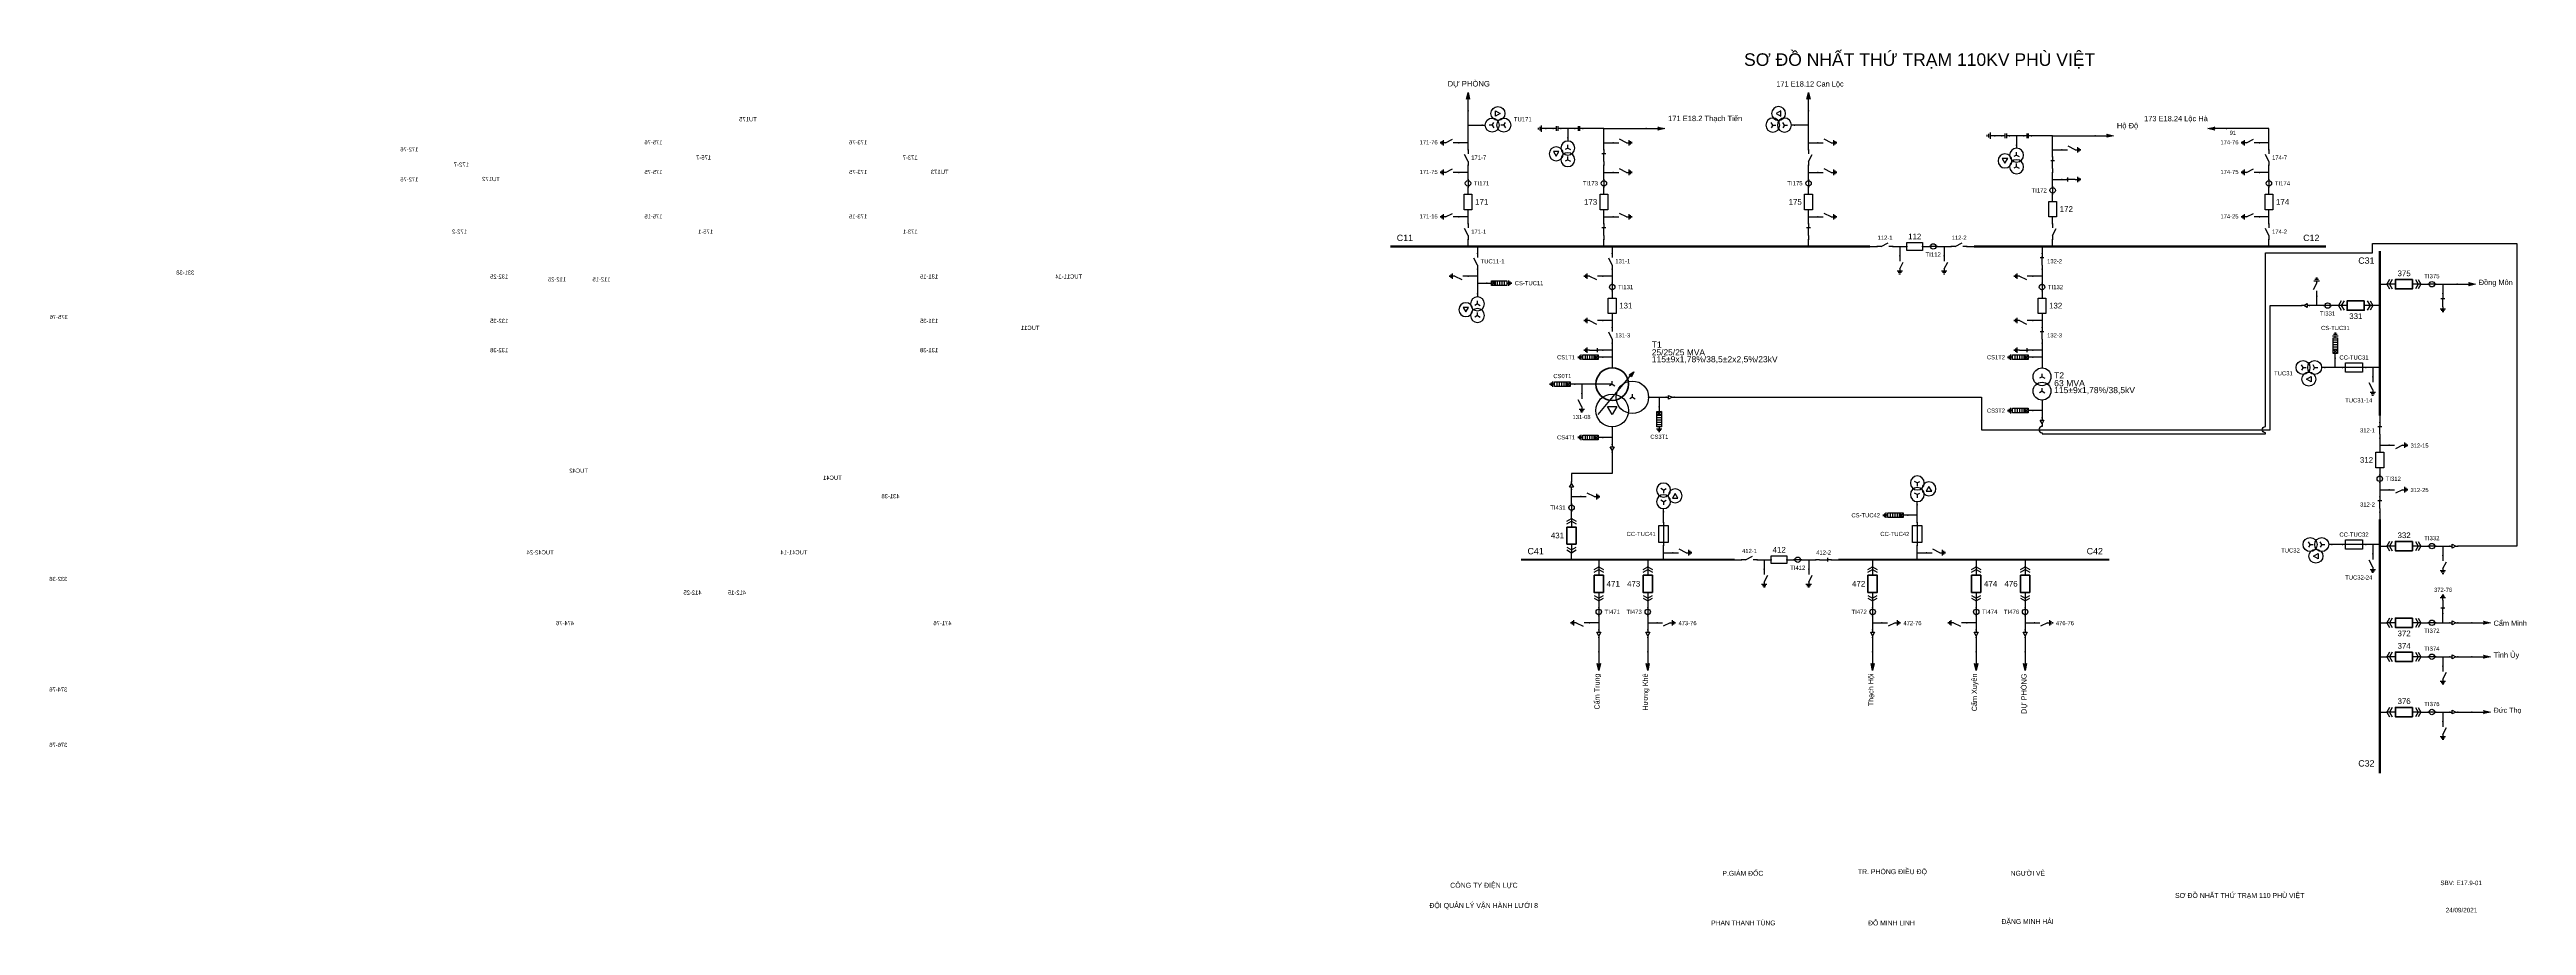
# Model space of a CAD drawing. Header units: millimetres. Extents: x -387 to 411, y 8 to 290.
import ezdxf

# ---------------------------------------------------------------- set-up
doc = ezdxf.new("R2010")
doc.units = ezdxf.units.MM
for name, color, linetype, lineweight in [('BUSBAR_110KV', 1, 'Continuous', 50), ('BUSBAR_22KV', 5, 'Continuous', 50), ('BUSBAR_35KV', 30, 'Continuous', 50), ('GROUND', 3, 'Continuous', 25), ('HV_110KV', 1, 'Continuous', 25), ('MV_22KV', 5, 'Continuous', 25), ('MV_35KV', 30, 'Continuous', 25)]:
    doc.layers.add(name, color=color, linetype=linetype, lineweight=lineweight)
doc.layers.add('SYM_PORTS', color=8, linetype='Continuous', plot=False)
doc.layers.add('TEXT', color=7, linetype='Continuous')
doc.styles.add('SLD_TEXT', font='arial.ttf')

# ---------------------------------------------------------------- blocks, each defined once
blk = doc.blocks.new('SYM_DISCONNECTOR_OPEN')
at = {"lineweight": 25}
for points in [[(0, -1.25), (-1.125, 1)], [(0, 2.5), (0, 1.25)], [(0, -1.25), (0, -2.5)]]:
    blk.add_lwpolyline(points, dxfattribs=at)
at = {"layer": 'SYM_PORTS'}
for p in [(0, 2.5), (0, -2.5)]:
    blk.add_point(p, dxfattribs=at)
blk.add_attdef('DEVICE_CODE', (1, -0.5), '', height=2)
blk = doc.blocks.new('SYM_EARTHING_SWITCH_OPEN')
at = {"lineweight": 25}
for points in [[(0, -1.25), (-1.125, 1)], [(0, 3), (0, 1.25)], [(-0.875, -2), (0.875, -2)], [(-0.5625, -2.4375), (0.5625, -2.4375)], [(-0.25, -2.875), (0.25, -2.875)], [(0, -1.25), (0, -2)]]:
    blk.add_lwpolyline(points, dxfattribs=at)
at = {"layer": 'SYM_PORTS'}
blk.add_point((0, 3), dxfattribs=at)
blk.add_attdef('DEVICE_CODE', (1.875, 0), '', height=2)
blk = doc.blocks.new('SYM_CIRCUIT_BREAKER')
at = {"lineweight": 25}
blk.add_lwpolyline([(-1.25, 2.5), (1.25, 2.5), (1.25, -2.5), (-1.25, -2.5)], close=True, dxfattribs=at)
at = {"layer": 'SYM_PORTS'}
for p in [(0, 2.5), (0, -2.5)]:
    blk.add_point(p, dxfattribs=at)
blk.add_attdef('DEVICE_CODE', (2.25, -0.5), '', height=2)
at = {"flags": 1}
blk.add_attdef('RATING', (2.25, -3.5), '', height=2, dxfattribs=at)
blk = doc.blocks.new('SYM_CURRENT_TRANSFORMER')
at = {"lineweight": 25}
blk.add_lwpolyline([(0, 1.25), (0, -1.25)], dxfattribs=at)
blk.add_circle((0, 0), 0.875, dxfattribs=at)
at = {"layer": 'SYM_PORTS'}
for p in [(0, 1.25), (0, -1.25)]:
    blk.add_point(p, dxfattribs=at)
blk.add_attdef('DEVICE_CODE', (1.875, -1.75), '', height=2)
at = {"flags": 1}
blk.add_attdef('RATIO', (1.875, -4.75), '', height=2, dxfattribs=at)
blk = doc.blocks.new('SYM_VOLTAGE_TRANSFORMER')
at = {"lineweight": 25}
for points in [[(0, 1.375), (-0.8625, 0.875)], [(0, 4.625), (0, 3.625)], [(0, 1.375), (0, 2.375)], [(0, 1.375), (0.8625, 0.875)], [(0, -2.375), (-0.8625, -2.875)], [(0, -2.375), (0, -1.375)], [(0, -2.375), (0.8625, -2.875)]]:
    blk.add_lwpolyline(points, dxfattribs=at)
blk.add_lwpolyline([(2.875, 0.25), (4.625, 0.25), (3.75, -1.25)], close=True, dxfattribs=at)
for centre in [(0, 1.375), (3.75, -0.5), (0, -2.375)]:
    blk.add_circle(centre, 2.25, dxfattribs=at)
at = {"layer": 'SYM_PORTS'}
blk.add_point((0, 4.625), dxfattribs=at)
blk.add_attdef('DEVICE_CODE', (7, 1.625), '', height=2)
at = {"flags": 1}
blk.add_attdef('RATIO', (7, -1.375), '', height=2, dxfattribs=at)
blk = doc.blocks.new('SYM_LINE_FEEDER_ARROW')
blk.add_hatch(color=7).paths.add_polyline_path([(0, -3), (-0.5, -0.75), (0, -1.25), (0.5, -0.75)])
at = {"lineweight": 25}
blk.add_lwpolyline([(0, 3), (0, -1.25)], dxfattribs=at)
blk.add_lwpolyline([(0, -3), (-0.5, -0.75), (0, -1.25), (0.5, -0.75)], close=True, dxfattribs=at)
at = {"layer": 'SYM_PORTS'}
blk.add_point((0, 3), dxfattribs=at)
blk.add_attdef('LINE_NAME', (1.5, 0), '', height=2)
blk = doc.blocks.new('SYM_DISCONNECTOR_CLOSED')
at = {"lineweight": 25}
for points in [[(-0.625, 1.25), (0.625, 1.25)], [(0, 2.5), (0, 1.25)], [(0, -1.25), (0, 1.5)], [(0, -1.25), (0, -2.5)]]:
    blk.add_lwpolyline(points, dxfattribs=at)
at = {"layer": 'SYM_PORTS'}
for p in [(0, 2.5), (0, -2.5)]:
    blk.add_point(p, dxfattribs=at)
blk.add_attdef('DEVICE_CODE', (1.625, -0.5), '', height=2)
blk = doc.blocks.new('SYM_COUPLING_CAPACITOR')
at = {"lineweight": 25}
for points in [[(-0.75, 0.25), (0.75, 0.25)], [(0, 1.25), (0, 0.25)], [(-0.75, -0.25), (0.75, -0.25)], [(0, -0.25), (0, -1.25)]]:
    blk.add_lwpolyline(points, dxfattribs=at)
at = {"layer": 'SYM_PORTS'}
for p in [(0, 1.25), (0, -1.25)]:
    blk.add_point(p, dxfattribs=at)
blk.add_attdef('DEVICE_CODE', (1.75, -1.75), '', height=2)
blk = doc.blocks.new('SYM_GROUND_SYMBOL')
at = {"lineweight": 25}
for points in [[(0, 1.25), (0, -0.25)], [(-1, -0.25), (1, -0.25)], [(-0.625, -0.75), (0.625, -0.75)], [(-0.25, -1.25), (0.25, -1.25)]]:
    blk.add_lwpolyline(points, dxfattribs=at)
at = {"layer": 'SYM_PORTS'}
blk.add_point((0, 1.25), dxfattribs=at)
blk = doc.blocks.new('SYM_SURGE_ARRESTER')
at = {"lineweight": 25}
for points in [[(-0.75, 2.5), (0.75, 2.5), (0.75, 1.25), (-0.75, 1.25)], [(-0.75, 1.25), (0.75, 1.25), (0.75, -2.5), (-0.75, -2.5)]]:
    blk.add_lwpolyline(points, close=True, dxfattribs=at)
for points in [[(-0.75, 2.5), (0.75, 1.25)], [(0.75, 2.5), (-0.75, 1.25)], [(-0.75, 0.5), (0.75, 0.5)], [(0, 4), (0, 2.5)], [(-0.875, -3.125), (0.875, -3.125)], [(-0.75, -0.25), (0.75, -0.25)], [(-0.75, -1), (0.75, -1)], [(-0.75, -1.75), (0.75, -1.75)], [(-0.5625, -3.5625), (0.5625, -3.5625)], [(-0.25, -4), (0.25, -4)], [(0, -2.5), (0, -3.125)]]:
    blk.add_lwpolyline(points, dxfattribs=at)
at = {"layer": 'SYM_PORTS'}
blk.add_point((0, 4), dxfattribs=at)
blk.add_attdef('DEVICE_CODE', (1.875, 1), '', height=2)
blk = doc.blocks.new('SYM_EARTHING_SWITCH_CLOSED')
at = {"lineweight": 25}
for points in [[(-0.625, 1.25), (0.625, 1.25)], [(0, 3), (0, 1.25)], [(0, -1.25), (0, 1.5)], [(-0.875, -2), (0.875, -2)], [(-0.5625, -2.4375), (0.5625, -2.4375)], [(-0.25, -2.875), (0.25, -2.875)], [(0, -1.25), (0, -2)]]:
    blk.add_lwpolyline(points, dxfattribs=at)
at = {"layer": 'SYM_PORTS'}
blk.add_point((0, 3), dxfattribs=at)
blk.add_attdef('DEVICE_CODE', (1.875, 0), '', height=2)
blk = doc.blocks.new('SYM_TRANSFORMER_3W')
blk.add_hatch(color=7).paths.add_polyline_path([(3.75, 8.25), (3.0125, 6.575), (2.2375, 7.225)])
at = {"lineweight": 25}
for points in [[(3.75, 8.25), (3.0125, 6.575), (2.2375, 7.225)], [(-4.75, -3), (-1.75, -3), (-3.25, -5.5)]]:
    blk.add_lwpolyline(points, close=True, dxfattribs=at)
for points in [[(-3.25, 4.25), (-8.5, 4.25)], [(-7.75, -5.5), (3.0125, 7.35)], [(-3.25, 4.25), (-4.1125, 3.75)], [(-3.25, 4.25), (-3.25, 5.25)], [(-3.25, 4.25), (-2.3875, 3.75)], [(3.25, 0), (2.3875, -0.5)], [(3.25, 0), (3.25, 1)], [(3.25, 0), (4.1125, -0.5)]]:
    blk.add_lwpolyline(points, dxfattribs=at)
at = {"lineweight": 50}
blk.add_circle((-3.25, 4.25), 5.25, dxfattribs=at)
at = {"lineweight": 25}
for centre in [(-3.25, -4.25), (3.25, 0)]:
    blk.add_circle(centre, 5.25, dxfattribs=at)
at = {"layer": 'SYM_PORTS'}
for p in [(-3.25, 9.5), (-8.5, 4.25), (8.5, 0), (-3.25, -9.5)]:
    blk.add_point(p, dxfattribs=at)
blk.add_attdef('DEVICE_CODE', (9.5, 6.5), '', height=2)
at = {"flags": 1}
for tag, p in [('VOLTAGE_RATIO', (9.5, 0.5)), ('POWER', (9.5, 3.5))]:
    blk.add_attdef(tag, p, '', height=2, dxfattribs=at)
blk = doc.blocks.new('SYM_CABLE_TERMINATION')
at = {"lineweight": 25}
blk.add_lwpolyline([(-0.625, 0.5), (0.625, 0.5), (0, -0.625)], close=True, dxfattribs=at)
for points in [[(0, 1.25), (0, 0.5)], [(0, -0.625), (0, -1.25)]]:
    blk.add_lwpolyline(points, dxfattribs=at)
at = {"layer": 'SYM_PORTS'}
for p in [(0, 1.25), (0, -1.25)]:
    blk.add_point(p, dxfattribs=at)
blk = doc.blocks.new('SYM_TRANSFORMER_2W')
at = {"lineweight": 25}
for points in [[(0, 2.3125), (-0.8625, 1.8125)], [(0, 2.3125), (0, 3.3125)], [(0, 2.3125), (0.8625, 1.8125)], [(0, -2.3125), (-0.8625, -2.8125)], [(0, -2.3125), (0, -1.3125)], [(0, -2.3125), (0.8625, -2.8125)]]:
    blk.add_lwpolyline(points, dxfattribs=at)
for centre in [(0, 2.3125), (0, -2.3125)]:
    blk.add_circle(centre, 2.875, dxfattribs=at)
at = {"layer": 'SYM_PORTS'}
for p in [(0, 5.1875), (0, -5.1875)]:
    blk.add_point(p, dxfattribs=at)
blk.add_attdef('DEVICE_CODE', (3.875, 2.1875), '', height=2)
at = {"flags": 1}
for tag, p in [('POWER', (3.875, -0.8125)), ('VOLTAGE_RATIO', (3.875, -3.8125))]:
    blk.add_attdef(tag, p, '', height=2, dxfattribs=at)
blk = doc.blocks.new('SYM_DRAWOUT_BREAKER')
at = {"lineweight": 25}
for points in [[(-1.5, 4.625), (0, 5.5), (1.5, 4.625)], [(-1.5, 3.75), (0, 4.625), (1.5, 3.75)], [(0, 5.5), (0, 2.75)], [(-1.5, -3.75), (0, -4.625), (1.5, -3.75)], [(-1.5, -4.625), (0, -5.5), (1.5, -4.625)], [(0, -2.75), (0, -5.5)]]:
    blk.add_lwpolyline(points, dxfattribs=at)
at = {"lineweight": 35}
blk.add_lwpolyline([(-1.5, 2.75), (1.5, 2.75), (1.5, -2.75), (-1.5, -2.75)], close=True, dxfattribs=at)
at = {"layer": 'SYM_PORTS'}
for p in [(0, 5.5), (0, -5.5)]:
    blk.add_point(p, dxfattribs=at)
blk.add_attdef('DEVICE_CODE', (2.5, 2.5), '', height=2)
at = {"flags": 1}
blk.add_attdef('RATING', (2.5, -0.5), '', height=2, dxfattribs=at)
blk = doc.blocks.new('SYM_FUSE_DISCONNECTOR')
at = {"lineweight": 25}
blk.add_lwpolyline([(-1.5, 2.75), (1.5, 2.75), (1.5, -2.75), (-1.5, -2.75)], close=True, dxfattribs=at)
blk.add_lwpolyline([(0, 3.75), (0, -3.75)], dxfattribs=at)
at = {"layer": 'SYM_PORTS'}
for p in [(0, 3.75), (0, -3.75)]:
    blk.add_point(p, dxfattribs=at)
blk.add_attdef('DEVICE_CODE', (2.5, 0.75), '', height=2)
at = {"flags": 1}
blk.add_attdef('RATING', (2.5, -2.25), '', height=2, dxfattribs=at)

msp = doc.modelspace()

# ---------------------------------------------------------------- linework, layer by layer
at = {"layer": 'BUSBAR_110KV', "const_width": 0.673}
for points in [[(44.91, 226.54), (199.58, 226.54)], [(233.03, 226.54), (346.52, 226.54)]]:
    msp.add_lwpolyline(points, dxfattribs=at)
at = {"layer": 'BUSBAR_22KV', "const_width": 0.673}
for points in [[(87.05, 125.54), (155.9, 125.54)], [(189.35, 125.54), (276.74, 125.54)]]:
    msp.add_lwpolyline(points, dxfattribs=at)
at = {"layer": 'BUSBAR_35KV', "const_width": 0.673}
for points in [[(363.87, 225.12), (363.87, 172.01)], [(363.87, 138.56), (363.87, 56.68)]]:
    msp.add_lwpolyline(points, dxfattribs=at)
at = {"layer": 'GROUND'}
for points in [[(97.39, 264.54), (95.11, 264.54)], [(242.03, 262.26), (239.75, 262.26)]]:
    msp.add_lwpolyline(points, dxfattribs=at)
at = {"layer": 'HV_110KV'}
for points in [[(69.99, 265.68), (69.99, 270.23)], [(69.99, 259.98), (69.99, 265.68)], [(69.99, 265.68), (74.51, 265.68)], [(102.17, 264.54), (99.89, 264.54)], [(104.45, 264.54), (102.17, 264.54)], [(102.17, 264.54), (102.17, 261.53)], [(113.78, 264.54), (106.95, 264.54)], [(113.78, 259.98), (113.78, 264.54)], [(113.78, 264.54), (127.45, 264.54)], [(179.73, 265.68), (175.22, 265.68)], [(179.73, 265.68), (179.73, 270.23)], [(179.73, 259.98), (179.73, 265.68)], [(328.12, 259.98), (328.12, 264.54), (314.45, 264.54)], [(69.99, 259.98), (66.98, 259.98)], [(69.99, 257.7), (69.99, 259.98)], [(113.78, 257.7), (113.78, 259.98)], [(113.78, 259.98), (116.79, 259.98)], [(179.73, 257.7), (179.73, 259.98)], [(179.73, 259.98), (182.74, 259.98)], [(246.81, 262.26), (244.53, 262.26)], [(249.08, 262.26), (246.81, 262.26)], [(246.81, 262.26), (246.81, 259.25)], [(258.42, 262.26), (251.58, 262.26)], [(258.42, 257.7), (258.42, 262.26)], [(258.42, 262.26), (272.08, 262.26)], [(258.42, 255.43), (258.42, 257.7)], [(258.42, 257.7), (261.43, 257.7)], [(328.12, 259.98), (325.11, 259.98)], [(328.12, 257.7), (328.12, 259.98)], [(69.99, 250.43), (66.98, 250.43)], [(69.99, 250.43), (69.99, 252.7)], [(69.99, 248.15), (69.99, 250.43)], [(113.78, 250.43), (113.78, 252.7)], [(113.78, 248.15), (113.78, 250.43)], [(113.78, 250.43), (116.79, 250.43)], [(179.73, 250.43), (179.73, 252.7)], [(179.73, 248.15), (179.73, 250.43)], [(179.73, 250.43), (182.74, 250.43)], [(258.42, 248.15), (258.42, 250.43)], [(258.42, 245.87), (258.42, 248.15)], [(258.42, 248.15), (261.43, 248.15)], [(328.12, 250.43), (325.11, 250.43)], [(328.12, 250.43), (328.12, 252.7)], [(328.12, 248.15), (328.12, 250.43)], [(69.99, 243.37), (69.99, 245.65)], [(113.78, 243.37), (113.78, 245.65)], [(179.73, 243.37), (179.73, 245.65)], [(258.42, 241.09), (258.42, 243.37)], [(328.12, 243.37), (328.12, 245.65)], [(69.99, 236.09), (66.98, 236.09)], [(69.99, 236.09), (69.99, 238.37)], [(69.99, 233.81), (69.99, 236.09)], [(113.78, 236.09), (113.78, 238.37)], [(113.78, 233.81), (113.78, 236.09)], [(113.78, 236.09), (116.79, 236.09)], [(179.73, 236.09), (179.73, 238.37)], [(179.73, 233.81), (179.73, 236.09)], [(179.73, 236.09), (182.74, 236.09)], [(258.42, 233.81), (258.42, 236.09)], [(328.12, 236.09), (325.11, 236.09)], [(328.12, 236.09), (328.12, 238.37)], [(328.12, 233.81), (328.12, 236.09)], [(69.99, 226.54), (69.99, 228.81)], [(73.02, 226.54), (73.02, 224.26)], [(113.78, 226.54), (113.78, 228.81)], [(116.45, 226.54), (116.45, 224.26)], [(179.73, 226.54), (179.73, 228.81)], [(199.58, 226.54), (201.86, 226.54)], [(206.86, 226.54), (209.14, 226.54)], [(209.14, 226.54), (209.14, 223.53)], [(209.14, 226.54), (211.42, 226.54)], [(216.42, 226.54), (218.69, 226.54)], [(221.19, 226.54), (223.47, 226.54)], [(223.47, 226.54), (223.47, 223.53)], [(223.47, 226.54), (225.75, 226.54)], [(230.75, 226.54), (233.03, 226.54)], [(255, 226.54), (255, 224.26)], [(258.42, 226.54), (258.42, 228.81)], [(328.12, 226.54), (328.12, 228.81)], [(73.02, 216.98), (70.01, 216.98)], [(73.02, 219.26), (73.02, 216.98)], [(73.02, 216.98), (73.02, 214.7)], [(116.45, 216.98), (113.44, 216.98)], [(116.45, 219.26), (116.45, 216.98)], [(116.45, 216.98), (116.45, 214.7)], [(255, 216.98), (251.99, 216.98)], [(255, 219.26), (255, 216.98)], [(255, 216.98), (255, 214.7)], [(73.02, 214.7), (76.03, 214.7)], [(73.02, 214.7), (73.02, 211.29)], [(116.45, 212.2), (116.45, 209.92)], [(255, 212.2), (255, 209.92)], [(116.45, 202.65), (113.44, 202.65)], [(116.45, 204.92), (116.45, 202.65)], [(116.45, 202.65), (116.45, 200.37)], [(255, 202.65), (251.99, 202.65)], [(255, 204.92), (255, 202.65)], [(255, 202.65), (255, 200.37)], [(116.45, 193.09), (113.44, 193.09)], [(116.45, 195.37), (116.45, 193.09)], [(116.45, 193.09), (116.45, 190.81)], [(255, 193.09), (251.99, 193.09)], [(255, 195.37), (255, 193.09)], [(255, 193.09), (255, 190.81)], [(116.45, 190.81), (113.44, 190.81)], [(116.45, 190.81), (116.45, 187.4)], [(255, 190.81), (251.99, 190.81)], [(255, 190.81), (255, 187.4)], [(106.64, 182.15), (104.36, 182.15)], [(111.2, 182.15), (106.64, 182.15)], [(106.64, 182.15), (106.64, 179.13)]]:
    msp.add_lwpolyline(points, dxfattribs=at)
at = {"layer": 'MV_22KV'}
for points in [[(116.45, 168.4), (116.45, 164.98)], [(116.45, 160.2), (116.45, 157.5), (116.45, 153.35), (103.34, 153.35), (103.34, 150.65)], [(116.45, 164.98), (113.44, 164.98)], [(116.45, 164.98), (116.45, 162.7)], [(103.34, 145.87), (103.34, 148.15)], [(103.34, 143.59), (103.34, 145.87)], [(103.34, 145.87), (106.35, 145.87)], [(103.34, 138.81), (103.34, 141.09)], [(133.02, 137.59), (133.02, 141.01)], [(214.8, 139.87), (211.79, 139.87)], [(214.8, 139.87), (214.8, 143.29)], [(214.8, 137.59), (214.8, 139.87)], [(103.34, 125.54), (103.34, 127.81)], [(133.02, 127.81), (133.02, 130.09)], [(133.02, 125.54), (133.02, 127.81)], [(133.02, 127.81), (136.04, 127.81)], [(214.8, 127.81), (214.8, 130.09)], [(214.8, 125.54), (214.8, 127.81)], [(214.8, 127.81), (217.81, 127.81)], [(112.14, 125.54), (112.14, 123.26)], [(127.91, 125.54), (127.91, 123.26)], [(155.9, 125.54), (158.18, 125.54)], [(163.18, 125.54), (165.46, 125.54)], [(165.46, 125.54), (165.46, 122.53)], [(165.46, 125.54), (167.74, 125.54)], [(172.74, 125.54), (175.02, 125.54)], [(177.52, 125.54), (179.79, 125.54)], [(179.79, 125.54), (179.79, 122.53)], [(179.79, 125.54), (182.07, 125.54)], [(187.07, 125.54), (189.35, 125.54)], [(200.4, 125.54), (200.4, 123.26)], [(233.77, 125.54), (233.77, 123.26)], [(249.54, 125.54), (249.54, 123.26)], [(112.14, 112.26), (112.14, 109.98)], [(127.91, 112.26), (127.91, 109.98)], [(200.4, 112.26), (200.4, 109.98)], [(233.77, 112.26), (233.77, 109.98)], [(249.54, 112.26), (249.54, 109.98)], [(112.14, 105.2), (109.13, 105.2)], [(112.14, 107.48), (112.14, 105.2)], [(112.14, 105.2), (112.14, 102.92)], [(127.91, 107.48), (127.91, 105.2)], [(127.91, 105.2), (130.92, 105.2)], [(127.91, 105.2), (127.91, 102.92)], [(200.4, 107.48), (200.4, 105.2)], [(200.4, 105.2), (203.41, 105.2)], [(200.4, 105.2), (200.4, 102.92)], [(233.77, 105.2), (230.76, 105.2)], [(233.77, 107.48), (233.77, 105.2)], [(233.77, 105.2), (233.77, 102.92)], [(249.54, 107.48), (249.54, 105.2)], [(249.54, 105.2), (252.55, 105.2)], [(249.54, 105.2), (249.54, 102.92)], [(112.14, 100.42), (112.14, 95.87)], [(127.91, 100.42), (127.91, 95.87)], [(200.4, 100.42), (200.4, 95.87)], [(233.77, 100.42), (233.77, 95.87)], [(249.54, 100.42), (249.54, 95.87)]]:
    msp.add_lwpolyline(points, dxfattribs=at)
at = {"layer": 'MV_35KV'}
msp.add_lwpolyline([(255, 168.83), (255, 168.45, 1), (255, 166.45), (255, 166.13), (327, 166.13), (327, 166.45, -1), (327, 168.45), (327, 224.45), (361.5, 224.45), (361.5, 227.45), (408, 227.45), (408, 129.92), (391.68, 129.92), (388.98, 129.92)], format="xyb", dxfattribs=at)
for points in [[(343.53, 207.5), (343.53, 210.51)], [(363.87, 214.37), (366.14, 214.37)], [(377.14, 214.37), (379.42, 214.37)], [(381.92, 214.37), (384.2, 214.37)], [(384.2, 214.37), (384.2, 211.36)], [(384.2, 214.37), (388.76, 214.37)], [(136.39, 177.9), (139.09, 177.9), (235.5, 177.9), (235.5, 167.45), (328.5, 167.45), (328.5, 207.5), (336.05, 207.5), (338.75, 207.5)], [(343.53, 207.5), (341.25, 207.5)], [(345.81, 207.5), (343.53, 207.5)], [(350.59, 207.5), (348.31, 207.5)], [(363.87, 207.5), (361.59, 207.5)], [(349.53, 187.53), (346.11, 187.53)], [(349.53, 187.53), (349.53, 190.54)], [(351.81, 187.53), (349.53, 187.53)], [(361.59, 187.53), (359.31, 187.53)], [(363.87, 187.53), (361.59, 187.53)], [(361.59, 187.53), (361.59, 184.52)], [(128.2, 177.9), (131.61, 177.9)], [(131.61, 177.9), (131.61, 174.88)], [(131.61, 177.9), (133.89, 177.9)], [(255, 177.02), (255, 173.6)], [(255, 173.6), (251.99, 173.6)], [(255, 173.6), (255, 171.33)], [(363.87, 172.01), (363.87, 169.73)], [(363.87, 164.73), (363.87, 162.45)], [(363.87, 162.45), (366.88, 162.45)], [(363.87, 162.45), (363.87, 160.17)], [(363.87, 155.17), (363.87, 152.89)], [(363.87, 150.39), (363.87, 148.12)], [(363.87, 148.12), (366.88, 148.12)], [(363.87, 148.12), (363.87, 145.84)], [(363.87, 140.84), (363.87, 138.56)], [(351.81, 130.42), (348.39, 130.42)], [(361.59, 130.42), (359.31, 130.42)], [(363.87, 130.42), (361.59, 130.42)], [(361.59, 130.42), (361.59, 127.41)], [(363.87, 129.92), (366.14, 129.92)], [(377.14, 129.92), (379.42, 129.92)], [(381.92, 129.92), (384.2, 129.92)], [(384.2, 129.92), (384.2, 126.91)], [(384.2, 129.92), (386.48, 129.92)], [(363.87, 105.21), (366.14, 105.21)], [(377.14, 105.21), (379.42, 105.21)], [(381.92, 105.21), (384.2, 105.21)], [(384.2, 105.21), (384.2, 108.22)], [(384.2, 105.21), (386.48, 105.21)], [(388.98, 105.21), (393.53, 105.21)], [(363.87, 94.26), (366.14, 94.26)], [(377.14, 94.26), (379.42, 94.26)], [(381.92, 94.26), (384.2, 94.26)], [(384.2, 94.26), (384.2, 91.25)], [(384.2, 94.26), (386.48, 94.26)], [(388.98, 94.26), (393.53, 94.26)], [(363.87, 76.43), (366.14, 76.43)], [(377.14, 76.43), (379.42, 76.43)], [(381.92, 76.43), (384.2, 76.43)], [(384.2, 76.43), (384.2, 73.41)], [(384.2, 76.43), (386.48, 76.43)], [(388.98, 76.43), (393.53, 76.43)]]:
    msp.add_lwpolyline(points, dxfattribs=at)

# ---------------------------------------------------------------- block references
at = {"layer": 'GROUND', "rotation": 270}
for p in [(93.86, 264.54), (238.5, 262.26)]:
    msp.add_blockref('SYM_GROUND_SYMBOL', p, dxfattribs=at)
at = {"layer": 'HV_110KV'}
ref = msp.add_blockref('SYM_VOLTAGE_TRANSFORMER', (170.59, 265.68), dxfattribs=dict(at, xscale=-1, rotation=270))
ref.add_attrib('DEVICE_CODE', 'TU175', (159.22, 266.88), dxfattribs={"layer": 'TEXT', "extrusion": (0, 0, -1), "height": 1.366, "style": 'SLD_TEXT'})
for name, p, rotation in [('SYM_LINE_FEEDER_ARROW', (69.99, 273.23), 180), ('SYM_LINE_FEEDER_ARROW', (179.73, 273.23), 180), ('SYM_COUPLING_CAPACITOR', (98.64, 264.54), 270), ('SYM_COUPLING_CAPACITOR', (105.7, 264.54), 270), ('SYM_LINE_FEEDER_ARROW', (130.45, 264.54), 90), ('SYM_LINE_FEEDER_ARROW', (311.45, 264.54), 270), ('SYM_COUPLING_CAPACITOR', (243.28, 262.26), 270), ('SYM_COUPLING_CAPACITOR', (250.33, 262.26), 270), ('SYM_LINE_FEEDER_ARROW', (275.08, 262.26), 90)]:
    msp.add_blockref(name, p, dxfattribs=dict(at, rotation=rotation))
ref = msp.add_blockref('SYM_VOLTAGE_TRANSFORMER', (79.14, 265.68), dxfattribs=dict(at, rotation=90))
ref.add_attrib('DEVICE_CODE', 'TU171', (84.78, 266.88), dxfattribs={"layer": 'TEXT', "height": 1.366, "style": 'SLD_TEXT'})
ref = msp.add_blockref('SYM_EARTHING_SWITCH_OPEN', (264.43, 257.7), dxfattribs=dict(at, xscale=-1, rotation=90))
ref.add_attrib('DEVICE_CODE', '172-76', (268.32, 257.18), dxfattribs={"layer": 'TEXT', "extrusion": (0, 0, -1), "height": 1.341, "style": 'SLD_TEXT'})
ref = msp.add_blockref('SYM_VOLTAGE_TRANSFORMER', (246.81, 254.62), dxfattribs=dict(at, xscale=-1))
ref.add_attrib('DEVICE_CODE', 'TU172', (242.07, 247.61), dxfattribs={"layer": 'TEXT', "extrusion": (0, 0, -1), "height": 1.366, "style": 'SLD_TEXT'})
ref = msp.add_blockref('SYM_EARTHING_SWITCH_OPEN', (185.74, 259.98), dxfattribs=dict(at, xscale=-1, rotation=90))
ref.add_attrib('DEVICE_CODE', '175-76', (189.64, 259.46), dxfattribs={"layer": 'TEXT', "extrusion": (0, 0, -1), "height": 1.341, "style": 'SLD_TEXT'})
ref = msp.add_blockref('SYM_DISCONNECTOR_OPEN', (179.73, 255.2), dxfattribs=dict(at, xscale=-1))
ref.add_attrib('DEVICE_CODE', '175-7', (174, 254.55), dxfattribs={"layer": 'TEXT', "extrusion": (0, 0, -1), "height": 1.342, "style": 'SLD_TEXT'})
ref = msp.add_blockref('SYM_EARTHING_SWITCH_OPEN', (119.79, 259.98), dxfattribs=dict(at, xscale=-1, rotation=90))
ref.add_attrib('DEVICE_CODE', '173-76', (123.69, 259.46), dxfattribs={"layer": 'TEXT', "extrusion": (0, 0, -1), "height": 1.341, "style": 'SLD_TEXT'})
ref = msp.add_blockref('SYM_DISCONNECTOR_CLOSED', (113.78, 255.2), dxfattribs=dict(at, xscale=-1))
ref.add_attrib('DEVICE_CODE', '173-7', (107.42, 254.55), dxfattribs={"layer": 'TEXT', "extrusion": (0, 0, -1), "height": 1.342, "style": 'SLD_TEXT'})
ref = msp.add_blockref('SYM_VOLTAGE_TRANSFORMER', (102.17, 256.9), dxfattribs=dict(at, xscale=-1))
ref.add_attrib('DEVICE_CODE', 'TU173', (97.43, 249.89), dxfattribs={"layer": 'TEXT', "extrusion": (0, 0, -1), "height": 1.366, "style": 'SLD_TEXT'})
ref = msp.add_blockref('SYM_EARTHING_SWITCH_OPEN', (63.98, 259.98), dxfattribs=dict(at, rotation=270))
ref.add_attrib('DEVICE_CODE', '171-76', (54.37, 259.46), dxfattribs={"layer": 'TEXT', "height": 1.341, "style": 'SLD_TEXT'})
ref = msp.add_blockref('SYM_DISCONNECTOR_OPEN', (69.99, 255.2), dxfattribs=at)
ref.add_attrib('DEVICE_CODE', '171-7', (71.01, 254.54), dxfattribs={"layer": 'TEXT', "height": 1.354, "style": 'SLD_TEXT'})
ref = msp.add_blockref('SYM_EARTHING_SWITCH_OPEN', (322.11, 259.98), dxfattribs=dict(at, rotation=270))
ref.add_attrib('DEVICE_CODE', '174-76', (312.49, 259.46), dxfattribs={"layer": 'TEXT', "height": 1.341, "style": 'SLD_TEXT'})
ref = msp.add_blockref('SYM_DISCONNECTOR_OPEN', (328.12, 255.2), dxfattribs=at)
ref.add_attrib('DEVICE_CODE', '174-7', (329.14, 254.54), dxfattribs={"layer": 'TEXT', "height": 1.354, "style": 'SLD_TEXT'})
ref = msp.add_blockref('SYM_EARTHING_SWITCH_CLOSED', (264.43, 248.15), dxfattribs=dict(at, xscale=-1, rotation=90))
ref.add_attrib('DEVICE_CODE', '172-75', (268.32, 247.5), dxfattribs={"layer": 'TEXT', "extrusion": (0, 0, -1), "height": 1.341, "style": 'SLD_TEXT'})
ref = msp.add_blockref('SYM_DISCONNECTOR_CLOSED', (258.42, 252.93), dxfattribs=dict(at, xscale=-1))
ref.add_attrib('DEVICE_CODE', '172-7', (252.06, 252.26), dxfattribs={"layer": 'TEXT', "extrusion": (0, 0, -1), "height": 1.354, "style": 'SLD_TEXT'})
ref = msp.add_blockref('SYM_EARTHING_SWITCH_OPEN', (185.74, 250.43), dxfattribs=dict(at, xscale=-1, rotation=90))
ref.add_attrib('DEVICE_CODE', '175-75', (189.64, 249.9), dxfattribs={"layer": 'TEXT', "extrusion": (0, 0, -1), "height": 1.341, "style": 'SLD_TEXT'})
ref = msp.add_blockref('SYM_EARTHING_SWITCH_OPEN', (119.79, 250.43), dxfattribs=dict(at, xscale=-1, rotation=90))
ref.add_attrib('DEVICE_CODE', '173-75', (123.69, 249.9), dxfattribs={"layer": 'TEXT', "extrusion": (0, 0, -1), "height": 1.341, "style": 'SLD_TEXT'})
ref = msp.add_blockref('SYM_EARTHING_SWITCH_OPEN', (63.98, 250.43), dxfattribs=dict(at, rotation=270))
ref.add_attrib('DEVICE_CODE', '171-75', (54.37, 249.9), dxfattribs={"layer": 'TEXT', "height": 1.341, "style": 'SLD_TEXT'})
ref = msp.add_blockref('SYM_CURRENT_TRANSFORMER', (69.99, 246.9), dxfattribs=at)
ref.add_attrib('DEVICE_CODE', 'TI171', (71.89, 246.2), dxfattribs={"layer": 'TEXT', "height": 1.385, "style": 'SLD_TEXT'})
ref = msp.add_blockref('SYM_CURRENT_TRANSFORMER', (113.78, 246.9), dxfattribs=at)
ref.add_attrib('DEVICE_CODE', 'TI173', (106.95, 246.22), dxfattribs={"layer": 'TEXT', "height": 1.374, "style": 'SLD_TEXT'})
ref = msp.add_blockref('SYM_CURRENT_TRANSFORMER', (179.73, 246.9), dxfattribs=at)
ref.add_attrib('DEVICE_CODE', 'TI175', (172.9, 246.22), dxfattribs={"layer": 'TEXT', "height": 1.374, "style": 'SLD_TEXT'})
ref = msp.add_blockref('SYM_EARTHING_SWITCH_OPEN', (322.11, 250.43), dxfattribs=dict(at, rotation=270))
ref.add_attrib('DEVICE_CODE', '174-75', (312.49, 249.9), dxfattribs={"layer": 'TEXT', "height": 1.341, "style": 'SLD_TEXT'})
ref = msp.add_blockref('SYM_CURRENT_TRANSFORMER', (328.12, 246.9), dxfattribs=at)
ref.add_attrib('DEVICE_CODE', 'TI174', (330.01, 246.2), dxfattribs={"layer": 'TEXT', "height": 1.385, "style": 'SLD_TEXT'})
ref = msp.add_blockref('SYM_CIRCUIT_BREAKER', (69.99, 240.87), dxfattribs=at)
ref.add_attrib('DEVICE_CODE', '171', (72.26, 239.98), dxfattribs={"layer": 'TEXT', "height": 1.834, "style": 'SLD_TEXT'})
ref = msp.add_blockref('SYM_CIRCUIT_BREAKER', (113.78, 240.87), dxfattribs=at)
ref.add_attrib('DEVICE_CODE', '173', (107.38, 239.99), dxfattribs={"layer": 'TEXT', "height": 1.819, "style": 'SLD_TEXT'})
ref = msp.add_blockref('SYM_CIRCUIT_BREAKER', (179.73, 240.87), dxfattribs=at)
ref.add_attrib('DEVICE_CODE', '175', (173.33, 239.99), dxfattribs={"layer": 'TEXT', "height": 1.819, "style": 'SLD_TEXT'})
ref = msp.add_blockref('SYM_CURRENT_TRANSFORMER', (258.42, 244.62), dxfattribs=at)
ref.add_attrib('DEVICE_CODE', 'TI172', (251.59, 243.93), dxfattribs={"layer": 'TEXT', "height": 1.385, "style": 'SLD_TEXT'})
ref = msp.add_blockref('SYM_CIRCUIT_BREAKER', (258.42, 238.59), dxfattribs=at)
ref.add_attrib('DEVICE_CODE', '172', (260.69, 237.7), dxfattribs={"layer": 'TEXT', "height": 1.834, "style": 'SLD_TEXT'})
ref = msp.add_blockref('SYM_CIRCUIT_BREAKER', (328.12, 240.87), dxfattribs=at)
ref.add_attrib('DEVICE_CODE', '174', (330.39, 239.98), dxfattribs={"layer": 'TEXT', "height": 1.834, "style": 'SLD_TEXT'})
ref = msp.add_blockref('SYM_DISCONNECTOR_OPEN', (258.42, 231.31), dxfattribs=dict(at, xscale=-1))
ref.add_attrib('DEVICE_CODE', '172-2', (252.68, 230.65), dxfattribs={"layer": 'TEXT', "extrusion": (0, 0, -1), "height": 1.354, "style": 'SLD_TEXT'})
ref = msp.add_blockref('SYM_EARTHING_SWITCH_OPEN', (185.74, 236.09), dxfattribs=dict(at, xscale=-1, rotation=90))
ref.add_attrib('DEVICE_CODE', '175-15', (189.64, 235.57), dxfattribs={"layer": 'TEXT', "extrusion": (0, 0, -1), "height": 1.341, "style": 'SLD_TEXT'})
ref = msp.add_blockref('SYM_DISCONNECTOR_CLOSED', (179.73, 231.31), dxfattribs=dict(at, xscale=-1))
ref.add_attrib('DEVICE_CODE', '175-1', (173.38, 230.66), dxfattribs={"layer": 'TEXT', "extrusion": (0, 0, -1), "height": 1.342, "style": 'SLD_TEXT'})
ref = msp.add_blockref('SYM_EARTHING_SWITCH_OPEN', (119.79, 236.09), dxfattribs=dict(at, xscale=-1, rotation=90))
ref.add_attrib('DEVICE_CODE', '173-15', (123.69, 235.57), dxfattribs={"layer": 'TEXT', "extrusion": (0, 0, -1), "height": 1.341, "style": 'SLD_TEXT'})
ref = msp.add_blockref('SYM_DISCONNECTOR_CLOSED', (113.78, 231.31), dxfattribs=dict(at, xscale=-1))
ref.add_attrib('DEVICE_CODE', '173-1', (107.42, 230.66), dxfattribs={"layer": 'TEXT', "extrusion": (0, 0, -1), "height": 1.342, "style": 'SLD_TEXT'})
ref = msp.add_blockref('SYM_EARTHING_SWITCH_OPEN', (63.98, 236.09), dxfattribs=dict(at, rotation=270))
ref.add_attrib('DEVICE_CODE', '171-15', (54.37, 235.57), dxfattribs={"layer": 'TEXT', "height": 1.341, "style": 'SLD_TEXT'})
ref = msp.add_blockref('SYM_DISCONNECTOR_OPEN', (69.99, 231.31), dxfattribs=at)
ref.add_attrib('DEVICE_CODE', '171-1', (71.01, 230.65), dxfattribs={"layer": 'TEXT', "height": 1.354, "style": 'SLD_TEXT'})
ref = msp.add_blockref('SYM_EARTHING_SWITCH_OPEN', (322.11, 236.09), dxfattribs=dict(at, rotation=270))
ref.add_attrib('DEVICE_CODE', '174-25', (312.49, 235.57), dxfattribs={"layer": 'TEXT', "height": 1.341, "style": 'SLD_TEXT'})
ref = msp.add_blockref('SYM_DISCONNECTOR_OPEN', (328.12, 231.31), dxfattribs=at)
ref.add_attrib('DEVICE_CODE', '174-2', (329.14, 230.65), dxfattribs={"layer": 'TEXT', "height": 1.354, "style": 'SLD_TEXT'})
ref = msp.add_blockref('SYM_DISCONNECTOR_OPEN', (73.02, 221.76), dxfattribs=at)
ref.add_attrib('DEVICE_CODE', 'TUC11-1', (74.04, 221.08), dxfattribs={"layer": 'TEXT', "height": 1.36, "style": 'SLD_TEXT'})
ref = msp.add_blockref('SYM_DISCONNECTOR_OPEN', (116.45, 221.76), dxfattribs=at)
ref.add_attrib('DEVICE_CODE', '131-1', (117.47, 221.11), dxfattribs={"layer": 'TEXT', "height": 1.339, "style": 'SLD_TEXT'})
ref = msp.add_blockref('SYM_DISCONNECTOR_OPEN', (204.36, 226.54), dxfattribs=dict(at, rotation=270))
ref.add_attrib('DEVICE_CODE', '112-1', (202, 228.7), dxfattribs={"layer": 'TEXT', "height": 1.34, "style": 'SLD_TEXT'})
ref = msp.add_blockref('SYM_CIRCUIT_BREAKER', (213.92, 226.54), dxfattribs=dict(at, rotation=270))
ref.add_attrib('DEVICE_CODE', '112', (211.85, 228.85), dxfattribs={"layer": 'TEXT', "height": 1.815, "style": 'SLD_TEXT'})
ref = msp.add_blockref('SYM_CURRENT_TRANSFORMER', (219.94, 226.54), dxfattribs=dict(at, rotation=270))
ref.add_attrib('DEVICE_CODE', 'TI112', (217.48, 223.26), dxfattribs={"layer": 'TEXT', "height": 1.371, "style": 'SLD_TEXT'})
ref = msp.add_blockref('SYM_DISCONNECTOR_OPEN', (228.25, 226.54), dxfattribs=dict(at, rotation=270))
ref.add_attrib('DEVICE_CODE', '112-2', (225.89, 228.7), dxfattribs={"layer": 'TEXT', "height": 1.34, "style": 'SLD_TEXT'})
ref = msp.add_blockref('SYM_DISCONNECTOR_CLOSED', (255, 221.76), dxfattribs=at)
ref.add_attrib('DEVICE_CODE', '132-2', (256.65, 221.11), dxfattribs={"layer": 'TEXT', "height": 1.339, "style": 'SLD_TEXT'})
ref = msp.add_blockref('SYM_EARTHING_SWITCH_OPEN', (248.99, 216.98), dxfattribs=dict(at, xscale=-1, rotation=270))
ref.add_attrib('DEVICE_CODE', '132-25', (239.38, 216.21), dxfattribs={"layer": 'TEXT', "extrusion": (0, 0, -1), "height": 1.338, "style": 'SLD_TEXT'})
ref = msp.add_blockref('SYM_EARTHING_SWITCH_OPEN', (223.47, 220.53), dxfattribs=dict(at, xscale=-1))
ref.add_attrib('DEVICE_CODE', '112-25', (220.74, 215.29), dxfattribs={"layer": 'TEXT', "extrusion": (0, 0, -1), "height": 1.338, "style": 'SLD_TEXT'})
ref = msp.add_blockref('SYM_EARTHING_SWITCH_OPEN', (209.14, 220.53), dxfattribs=dict(at, xscale=-1))
ref.add_attrib('DEVICE_CODE', '112-15', (206.4, 215.29), dxfattribs={"layer": 'TEXT', "extrusion": (0, 0, -1), "height": 1.338, "style": 'SLD_TEXT'})
ref = msp.add_blockref('SYM_EARTHING_SWITCH_OPEN', (110.44, 216.98), dxfattribs=dict(at, xscale=-1, rotation=270))
ref.add_attrib('DEVICE_CODE', '131-15', (100.82, 216.21), dxfattribs={"layer": 'TEXT', "extrusion": (0, 0, -1), "height": 1.338, "style": 'SLD_TEXT'})
ref = msp.add_blockref('SYM_EARTHING_SWITCH_OPEN', (67.01, 216.98), dxfattribs=dict(at, xscale=-1, rotation=270))
ref.add_attrib('DEVICE_CODE', 'TUC11-14', (54.37, 216.18), dxfattribs={"layer": 'TEXT', "extrusion": (0, 0, -1), "height": 1.356, "style": 'SLD_TEXT'})
ref = msp.add_blockref('SYM_SURGE_ARRESTER', (80.03, 214.7), dxfattribs=dict(at, rotation=90))
ref.add_attrib('DEVICE_CODE', 'CS-TUC11', (85.05, 214.03), dxfattribs={"layer": 'TEXT', "height": 1.351, "style": 'SLD_TEXT'})
ref = msp.add_blockref('SYM_VOLTAGE_TRANSFORMER', (73.02, 206.66), dxfattribs=dict(at, xscale=-1))
ref.add_attrib('DEVICE_CODE', 'TUC11', (68.12, 199.63), dxfattribs={"layer": 'TEXT', "extrusion": (0, 0, -1), "height": 1.362, "style": 'SLD_TEXT'})
ref = msp.add_blockref('SYM_CIRCUIT_BREAKER', (116.45, 207.42), dxfattribs=at)
ref.add_attrib('DEVICE_CODE', '131', (118.72, 206.55), dxfattribs={"layer": 'TEXT', "height": 1.819, "style": 'SLD_TEXT'})
ref = msp.add_blockref('SYM_CURRENT_TRANSFORMER', (116.45, 213.45), dxfattribs=at)
ref.add_attrib('DEVICE_CODE', 'TI131', (118.34, 212.77), dxfattribs={"layer": 'TEXT', "height": 1.371, "style": 'SLD_TEXT'})
ref = msp.add_blockref('SYM_CIRCUIT_BREAKER', (255, 207.42), dxfattribs=at)
ref.add_attrib('DEVICE_CODE', '132', (257.27, 206.55), dxfattribs={"layer": 'TEXT', "height": 1.819, "style": 'SLD_TEXT'})
ref = msp.add_blockref('SYM_CURRENT_TRANSFORMER', (255, 213.45), dxfattribs=at)
ref.add_attrib('DEVICE_CODE', 'TI132', (256.9, 212.77), dxfattribs={"layer": 'TEXT', "height": 1.371, "style": 'SLD_TEXT'})
ref = msp.add_blockref('SYM_EARTHING_SWITCH_OPEN', (248.99, 202.65), dxfattribs=dict(at, xscale=-1, rotation=270))
ref.add_attrib('DEVICE_CODE', '132-35', (239.38, 201.87), dxfattribs={"layer": 'TEXT', "extrusion": (0, 0, -1), "height": 1.338, "style": 'SLD_TEXT'})
ref = msp.add_blockref('SYM_EARTHING_SWITCH_OPEN', (110.44, 202.65), dxfattribs=dict(at, xscale=-1, rotation=270))
ref.add_attrib('DEVICE_CODE', '131-35', (100.82, 201.87), dxfattribs={"layer": 'TEXT', "extrusion": (0, 0, -1), "height": 1.338, "style": 'SLD_TEXT'})
ref = msp.add_blockref('SYM_DISCONNECTOR_OPEN', (116.45, 197.87), dxfattribs=at)
ref.add_attrib('DEVICE_CODE', '131-3', (117.47, 197.22), dxfattribs={"layer": 'TEXT', "height": 1.339, "style": 'SLD_TEXT'})
ref = msp.add_blockref('SYM_DISCONNECTOR_CLOSED', (255, 197.87), dxfattribs=at)
ref.add_attrib('DEVICE_CODE', '132-3', (256.65, 197.22), dxfattribs={"layer": 'TEXT', "height": 1.339, "style": 'SLD_TEXT'})
ref = msp.add_blockref('SYM_EARTHING_SWITCH_CLOSED', (248.99, 193.09), dxfattribs=dict(at, xscale=-1, rotation=270))
ref.add_attrib('DEVICE_CODE', '132-38', (239.38, 192.44), dxfattribs={"layer": 'TEXT', "extrusion": (0, 0, -1), "height": 1.338, "style": 'SLD_TEXT'})
ref = msp.add_blockref('SYM_EARTHING_SWITCH_CLOSED', (110.44, 193.09), dxfattribs=dict(at, xscale=-1, rotation=270))
ref.add_attrib('DEVICE_CODE', '131-38', (100.82, 192.44), dxfattribs={"layer": 'TEXT', "extrusion": (0, 0, -1), "height": 1.338, "style": 'SLD_TEXT'})
ref = msp.add_blockref('SYM_SURGE_ARRESTER', (109.44, 190.81), dxfattribs=dict(at, rotation=270))
ref.add_attrib('DEVICE_CODE', 'CS1T1', (98.69, 190.15), dxfattribs={"layer": 'TEXT', "height": 1.336, "style": 'SLD_TEXT'})
ref = msp.add_blockref('SYM_TRANSFORMER_3W', (119.7, 177.9), dxfattribs=at)
ref.add_attrib('DEVICE_CODE', 'T1', (129.22, 193.94), dxfattribs={"layer": 'TEXT', "height": 1.965, "style": 'SLD_TEXT'})
ref = msp.add_blockref('SYM_SURGE_ARRESTER', (247.99, 190.81), dxfattribs=dict(at, rotation=270))
ref.add_attrib('DEVICE_CODE', 'CS1T2', (237.25, 190.15), dxfattribs={"layer": 'TEXT', "height": 1.336, "style": 'SLD_TEXT'})
ref = msp.add_blockref('SYM_SURGE_ARRESTER', (100.36, 182.15), dxfattribs=dict(at, rotation=270))
ref.add_attrib('DEVICE_CODE', 'CS0T1', (97.5, 184.08), dxfattribs={"layer": 'TEXT', "height": 1.336, "style": 'SLD_TEXT'})
ref = msp.add_blockref('SYM_TRANSFORMER_2W', (255, 182.21), dxfattribs=at)
ref.add_attrib('DEVICE_CODE', 'T2', (258.9, 183.98), dxfattribs={"layer": 'TEXT', "height": 1.965, "style": 'SLD_TEXT'})
ref = msp.add_blockref('SYM_EARTHING_SWITCH_OPEN', (106.64, 176.13), dxfattribs=at)
ref.add_attrib('DEVICE_CODE', '131-08', (103.66, 170.9), dxfattribs={"layer": 'TEXT', "height": 1.338, "style": 'SLD_TEXT'})
at = {"layer": 'MV_22KV'}
ref = msp.add_blockref('SYM_SURGE_ARRESTER', (109.44, 164.98), dxfattribs=dict(at, rotation=270))
ref.add_attrib('DEVICE_CODE', 'CS4T1', (98.69, 164.32), dxfattribs={"layer": 'TEXT', "height": 1.336, "style": 'SLD_TEXT'})
for name, p in [('SYM_CABLE_TERMINATION', (116.45, 161.45)), ('SYM_CABLE_TERMINATION', (112.14, 101.67)), ('SYM_LINE_FEEDER_ARROW', (112.14, 92.87)), ('SYM_CABLE_TERMINATION', (127.91, 101.67)), ('SYM_LINE_FEEDER_ARROW', (127.91, 92.87)), ('SYM_CABLE_TERMINATION', (200.4, 101.67)), ('SYM_LINE_FEEDER_ARROW', (200.4, 92.87)), ('SYM_CABLE_TERMINATION', (233.77, 101.67)), ('SYM_LINE_FEEDER_ARROW', (233.77, 92.87)), ('SYM_CABLE_TERMINATION', (249.54, 101.67)), ('SYM_LINE_FEEDER_ARROW', (249.54, 92.87))]:
    msp.add_blockref(name, p, dxfattribs=at)
ref = msp.add_blockref('SYM_VOLTAGE_TRANSFORMER', (214.8, 147.91), dxfattribs=dict(at, xscale=-1, rotation=180))
ref.add_attrib('DEVICE_CODE', 'TUC42', (213.65, 153.57), dxfattribs={"layer": 'TEXT', "extrusion": (0, 0, -1), "height": 1.362, "style": 'SLD_TEXT'})
ref = msp.add_blockref('SYM_VOLTAGE_TRANSFORMER', (133.02, 145.63), dxfattribs=dict(at, xscale=-1, rotation=180))
ref.add_attrib('DEVICE_CODE', 'TUC41', (131.87, 151.29), dxfattribs={"layer": 'TEXT', "extrusion": (0, 0, -1), "height": 1.362, "style": 'SLD_TEXT'})
ref = msp.add_blockref('SYM_EARTHING_SWITCH_OPEN', (109.35, 145.87), dxfattribs=dict(at, xscale=-1, rotation=90))
ref.add_attrib('DEVICE_CODE', '431-38', (113.25, 145.35), dxfattribs={"layer": 'TEXT', "extrusion": (0, 0, -1), "height": 1.338, "style": 'SLD_TEXT'})
at = {"layer": 'MV_22KV', "rotation": 180}
msp.add_blockref('SYM_CABLE_TERMINATION', (103.34, 149.4), dxfattribs=at)
at = {"layer": 'MV_22KV'}
ref = msp.add_blockref('SYM_CURRENT_TRANSFORMER', (103.34, 142.34), dxfattribs=at)
ref.add_attrib('DEVICE_CODE', 'TI431', (96.51, 141.66), dxfattribs={"layer": 'TEXT', "height": 1.371, "style": 'SLD_TEXT'})
ref = msp.add_blockref('SYM_DRAWOUT_BREAKER', (103.34, 133.31), dxfattribs=at)
ref.add_attrib('DEVICE_CODE', '431', (96.69, 132.44), dxfattribs={"layer": 'TEXT', "height": 1.819, "style": 'SLD_TEXT'})
ref = msp.add_blockref('SYM_FUSE_DISCONNECTOR', (133.02, 133.84), dxfattribs=at)
ref.add_attrib('DEVICE_CODE', 'CC-TUC41', (121.08, 133.16), dxfattribs={"layer": 'TEXT', "height": 1.36, "style": 'SLD_TEXT'})
ref = msp.add_blockref('SYM_SURGE_ARRESTER', (207.79, 139.87), dxfattribs=dict(at, rotation=270))
ref.add_attrib('DEVICE_CODE', 'CS-TUC42', (193.57, 139.2), dxfattribs={"layer": 'TEXT', "height": 1.351, "style": 'SLD_TEXT'})
ref = msp.add_blockref('SYM_FUSE_DISCONNECTOR', (214.8, 133.84), dxfattribs=at)
ref.add_attrib('DEVICE_CODE', 'CC-TUC42', (202.86, 133.16), dxfattribs={"layer": 'TEXT', "height": 1.36, "style": 'SLD_TEXT'})
ref = msp.add_blockref('SYM_EARTHING_SWITCH_OPEN', (220.81, 127.81), dxfattribs=dict(at, xscale=-1, rotation=90))
ref.add_attrib('DEVICE_CODE', 'TUC42-24', (224.71, 127.26), dxfattribs={"layer": 'TEXT', "extrusion": (0, 0, -1), "height": 1.356, "style": 'SLD_TEXT'})
ref = msp.add_blockref('SYM_EARTHING_SWITCH_OPEN', (139.04, 127.81), dxfattribs=dict(at, xscale=-1, rotation=90))
ref.add_attrib('DEVICE_CODE', 'TUC41-14', (142.93, 127.26), dxfattribs={"layer": 'TEXT', "extrusion": (0, 0, -1), "height": 1.356, "style": 'SLD_TEXT'})
ref = msp.add_blockref('SYM_DISCONNECTOR_OPEN', (160.68, 125.54), dxfattribs=dict(at, rotation=270))
ref.add_attrib('DEVICE_CODE', '412-1', (158.33, 127.7), dxfattribs={"layer": 'TEXT', "height": 1.34, "style": 'SLD_TEXT'})
ref = msp.add_blockref('SYM_CIRCUIT_BREAKER', (170.24, 125.54), dxfattribs=dict(at, rotation=270))
ref.add_attrib('DEVICE_CODE', '412', (168.17, 127.85), dxfattribs={"layer": 'TEXT', "height": 1.815, "style": 'SLD_TEXT'})
ref = msp.add_blockref('SYM_DISCONNECTOR_CLOSED', (184.57, 125.54), dxfattribs=dict(at, rotation=270))
ref.add_attrib('DEVICE_CODE', '412-2', (182.22, 127.2), dxfattribs={"layer": 'TEXT', "height": 1.34, "style": 'SLD_TEXT'})
ref = msp.add_blockref('SYM_EARTHING_SWITCH_OPEN', (179.79, 119.53), dxfattribs=dict(at, xscale=-1))
ref.add_attrib('DEVICE_CODE', '412-25', (177.06, 114.29), dxfattribs={"layer": 'TEXT', "extrusion": (0, 0, -1), "height": 1.338, "style": 'SLD_TEXT'})
ref = msp.add_blockref('SYM_EARTHING_SWITCH_OPEN', (165.46, 119.53), dxfattribs=dict(at, xscale=-1))
ref.add_attrib('DEVICE_CODE', '412-15', (162.72, 114.29), dxfattribs={"layer": 'TEXT', "extrusion": (0, 0, -1), "height": 1.338, "style": 'SLD_TEXT'})
ref = msp.add_blockref('SYM_DRAWOUT_BREAKER', (112.14, 117.76), dxfattribs=at)
ref.add_attrib('DEVICE_CODE', '471', (114.66, 116.87), dxfattribs={"layer": 'TEXT', "height": 1.834, "style": 'SLD_TEXT'})
ref = msp.add_blockref('SYM_DRAWOUT_BREAKER', (127.91, 117.76), dxfattribs=at)
ref.add_attrib('DEVICE_CODE', '473', (121.26, 116.88), dxfattribs={"layer": 'TEXT', "height": 1.819, "style": 'SLD_TEXT'})
ref = msp.add_blockref('SYM_CURRENT_TRANSFORMER', (176.27, 125.54), dxfattribs=dict(at, rotation=270))
ref.add_attrib('DEVICE_CODE', 'TI412', (173.8, 122.26), dxfattribs={"layer": 'TEXT', "height": 1.371, "style": 'SLD_TEXT'})
ref = msp.add_blockref('SYM_DRAWOUT_BREAKER', (200.4, 117.76), dxfattribs=at)
ref.add_attrib('DEVICE_CODE', '472', (193.75, 116.87), dxfattribs={"layer": 'TEXT', "height": 1.834, "style": 'SLD_TEXT'})
ref = msp.add_blockref('SYM_DRAWOUT_BREAKER', (233.77, 117.76), dxfattribs=at)
ref.add_attrib('DEVICE_CODE', '474', (236.29, 116.87), dxfattribs={"layer": 'TEXT', "height": 1.838, "style": 'SLD_TEXT'})
ref = msp.add_blockref('SYM_DRAWOUT_BREAKER', (249.54, 117.76), dxfattribs=at)
ref.add_attrib('DEVICE_CODE', '476', (242.89, 116.88), dxfattribs={"layer": 'TEXT', "height": 1.819, "style": 'SLD_TEXT'})
ref = msp.add_blockref('SYM_EARTHING_SWITCH_OPEN', (227.76, 105.2), dxfattribs=dict(at, xscale=-1, rotation=270))
ref.add_attrib('DEVICE_CODE', '474-76', (218.14, 104.43), dxfattribs={"layer": 'TEXT', "extrusion": (0, 0, -1), "height": 1.341, "style": 'SLD_TEXT'})
ref = msp.add_blockref('SYM_EARTHING_SWITCH_OPEN', (106.13, 105.2), dxfattribs=dict(at, xscale=-1, rotation=270))
ref.add_attrib('DEVICE_CODE', '471-76', (96.51, 104.43), dxfattribs={"layer": 'TEXT', "extrusion": (0, 0, -1), "height": 1.341, "style": 'SLD_TEXT'})
ref = msp.add_blockref('SYM_CURRENT_TRANSFORMER', (112.14, 108.73), dxfattribs=at)
ref.add_attrib('DEVICE_CODE', 'TI471', (114.03, 108.04), dxfattribs={"layer": 'TEXT', "height": 1.385, "style": 'SLD_TEXT'})
ref = msp.add_blockref('SYM_CURRENT_TRANSFORMER', (127.91, 108.73), dxfattribs=at)
ref.add_attrib('DEVICE_CODE', 'TI473', (121.08, 108.05), dxfattribs={"layer": 'TEXT', "height": 1.374, "style": 'SLD_TEXT'})
ref = msp.add_blockref('SYM_EARTHING_SWITCH_OPEN', (133.92, 105.2), dxfattribs=dict(at, rotation=90))
ref.add_attrib('DEVICE_CODE', '473-76', (137.82, 104.43), dxfattribs={"layer": 'TEXT', "height": 1.341, "style": 'SLD_TEXT'})
ref = msp.add_blockref('SYM_CURRENT_TRANSFORMER', (200.4, 108.73), dxfattribs=at)
ref.add_attrib('DEVICE_CODE', 'TI472', (193.57, 108.04), dxfattribs={"layer": 'TEXT', "height": 1.385, "style": 'SLD_TEXT'})
ref = msp.add_blockref('SYM_EARTHING_SWITCH_OPEN', (206.41, 105.2), dxfattribs=dict(at, rotation=90))
ref.add_attrib('DEVICE_CODE', '472-76', (210.31, 104.43), dxfattribs={"layer": 'TEXT', "height": 1.341, "style": 'SLD_TEXT'})
ref = msp.add_blockref('SYM_CURRENT_TRANSFORMER', (233.77, 108.73), dxfattribs=at)
ref.add_attrib('DEVICE_CODE', 'TI474', (235.66, 108.04), dxfattribs={"layer": 'TEXT', "height": 1.388, "style": 'SLD_TEXT'})
ref = msp.add_blockref('SYM_CURRENT_TRANSFORMER', (249.54, 108.73), dxfattribs=at)
ref.add_attrib('DEVICE_CODE', 'TI476', (242.71, 108.05), dxfattribs={"layer": 'TEXT', "height": 1.374, "style": 'SLD_TEXT'})
ref = msp.add_blockref('SYM_EARTHING_SWITCH_OPEN', (255.55, 105.2), dxfattribs=dict(at, rotation=90))
ref.add_attrib('DEVICE_CODE', '476-76', (259.45, 104.43), dxfattribs={"layer": 'TEXT', "height": 1.341, "style": 'SLD_TEXT'})
at = {"layer": 'MV_35KV'}
ref = msp.add_blockref('SYM_EARTHING_SWITCH_OPEN', (343.53, 213.51), dxfattribs=dict(at, xscale=-1, rotation=180))
ref.add_attrib('DEVICE_CODE', '331-38', (340.55, 217.45), dxfattribs={"layer": 'TEXT', "extrusion": (0, 0, -1), "height": 1.338, "style": 'SLD_TEXT'})
ref = msp.add_blockref('SYM_DRAWOUT_BREAKER', (371.64, 214.37), dxfattribs=dict(at, rotation=270))
ref.add_attrib('DEVICE_CODE', '375', (369.58, 216.96), dxfattribs={"layer": 'TEXT', "height": 1.819, "style": 'SLD_TEXT'})
ref = msp.add_blockref('SYM_CURRENT_TRANSFORMER', (380.67, 214.37), dxfattribs=dict(at, rotation=270))
ref.add_attrib('DEVICE_CODE', 'TI375', (378.2, 216.28), dxfattribs={"layer": 'TEXT', "height": 1.374, "style": 'SLD_TEXT'})
ref = msp.add_blockref('SYM_EARTHING_SWITCH_CLOSED', (384.2, 208.36), dxfattribs=dict(at, xscale=-1))
ref.add_attrib('DEVICE_CODE', '375-76', (381.34, 203.12), dxfattribs={"layer": 'TEXT', "extrusion": (0, 0, -1), "height": 1.341, "style": 'SLD_TEXT'})
for name, p, rotation in [('SYM_CABLE_TERMINATION', (340, 207.5), 270), ('SYM_LINE_FEEDER_ARROW', (391.76, 214.37), 90), ('SYM_CABLE_TERMINATION', (135.14, 177.9), 90), ('SYM_CABLE_TERMINATION', (387.73, 129.92), 90), ('SYM_CABLE_TERMINATION', (387.73, 105.21), 90), ('SYM_LINE_FEEDER_ARROW', (396.53, 105.21), 90), ('SYM_CABLE_TERMINATION', (387.73, 94.26), 90), ('SYM_LINE_FEEDER_ARROW', (396.53, 94.26), 90), ('SYM_CABLE_TERMINATION', (387.73, 76.43), 90), ('SYM_LINE_FEEDER_ARROW', (396.53, 76.43), 90)]:
    msp.add_blockref(name, p, dxfattribs=dict(at, rotation=rotation))
ref = msp.add_blockref('SYM_CURRENT_TRANSFORMER', (347.06, 207.5), dxfattribs=dict(at, rotation=270))
ref.add_attrib('DEVICE_CODE', 'TI331', (344.59, 204.23), dxfattribs={"layer": 'TEXT', "height": 1.371, "style": 'SLD_TEXT'})
ref = msp.add_blockref('SYM_DRAWOUT_BREAKER', (356.09, 207.5), dxfattribs=dict(at, rotation=270))
ref.add_attrib('DEVICE_CODE', '331', (354.02, 203.15), dxfattribs={"layer": 'TEXT', "height": 1.819, "style": 'SLD_TEXT'})
ref = msp.add_blockref('SYM_SURGE_ARRESTER', (349.53, 194.54), dxfattribs=dict(at, rotation=180))
ref.add_attrib('DEVICE_CODE', 'CS-TUC31', (344.93, 199.59), dxfattribs={"layer": 'TEXT', "height": 1.351, "style": 'SLD_TEXT'})
ref = msp.add_blockref('SYM_VOLTAGE_TRANSFORMER', (341.49, 187.53), dxfattribs=dict(at, rotation=270))
ref.add_attrib('DEVICE_CODE', 'TUC31', (329.79, 184.97), dxfattribs={"layer": 'TEXT', "height": 1.362, "style": 'SLD_TEXT'})
ref = msp.add_blockref('SYM_FUSE_DISCONNECTOR', (355.56, 187.53), dxfattribs=dict(at, rotation=270))
ref.add_attrib('DEVICE_CODE', 'CC-TUC31', (350.85, 190.07), dxfattribs={"layer": 'TEXT', "height": 1.36, "style": 'SLD_TEXT'})
ref = msp.add_blockref('SYM_EARTHING_SWITCH_OPEN', (361.59, 181.52), dxfattribs=at)
ref.add_attrib('DEVICE_CODE', 'TUC31-14', (352.71, 176.25), dxfattribs={"layer": 'TEXT', "height": 1.356, "style": 'SLD_TEXT'})
ref = msp.add_blockref('SYM_SURGE_ARRESTER', (131.61, 170.88), dxfattribs=at)
ref.add_attrib('DEVICE_CODE', 'CS3T1', (128.75, 164.51), dxfattribs={"layer": 'TEXT', "height": 1.336, "style": 'SLD_TEXT'})
ref = msp.add_blockref('SYM_SURGE_ARRESTER', (247.99, 173.6), dxfattribs=dict(at, rotation=270))
ref.add_attrib('DEVICE_CODE', 'CS3T2', (237.25, 172.95), dxfattribs={"layer": 'TEXT', "height": 1.336, "style": 'SLD_TEXT'})
msp.add_blockref('SYM_CABLE_TERMINATION', (255, 170.08), dxfattribs=at)
ref = msp.add_blockref('SYM_DISCONNECTOR_CLOSED', (363.87, 167.23), dxfattribs=at)
ref.add_attrib('DEVICE_CODE', '312-1', (357.51, 166.58), dxfattribs={"layer": 'TEXT', "height": 1.339, "style": 'SLD_TEXT'})
ref = msp.add_blockref('SYM_CIRCUIT_BREAKER', (363.87, 157.67), dxfattribs=at)
ref.add_attrib('DEVICE_CODE', '312', (357.46, 156.8), dxfattribs={"layer": 'TEXT', "height": 1.819, "style": 'SLD_TEXT'})
ref = msp.add_blockref('SYM_EARTHING_SWITCH_OPEN', (369.88, 162.45), dxfattribs=dict(at, rotation=90))
ref.add_attrib('DEVICE_CODE', '312-15', (373.77, 161.68), dxfattribs={"layer": 'TEXT', "height": 1.338, "style": 'SLD_TEXT'})
ref = msp.add_blockref('SYM_CURRENT_TRANSFORMER', (363.87, 151.64), dxfattribs=at)
ref.add_attrib('DEVICE_CODE', 'TI312', (365.76, 150.96), dxfattribs={"layer": 'TEXT', "height": 1.371, "style": 'SLD_TEXT'})
ref = msp.add_blockref('SYM_DISCONNECTOR_CLOSED', (363.87, 143.34), dxfattribs=at)
ref.add_attrib('DEVICE_CODE', '312-2', (357.51, 142.69), dxfattribs={"layer": 'TEXT', "height": 1.339, "style": 'SLD_TEXT'})
ref = msp.add_blockref('SYM_EARTHING_SWITCH_OPEN', (369.88, 148.12), dxfattribs=dict(at, rotation=90))
ref.add_attrib('DEVICE_CODE', '312-25', (373.77, 147.34), dxfattribs={"layer": 'TEXT', "height": 1.338, "style": 'SLD_TEXT'})
ref = msp.add_blockref('SYM_VOLTAGE_TRANSFORMER', (343.77, 130.42), dxfattribs=dict(at, rotation=270))
ref.add_attrib('DEVICE_CODE', 'TUC32', (332.06, 127.86), dxfattribs={"layer": 'TEXT', "height": 1.362, "style": 'SLD_TEXT'})
ref = msp.add_blockref('SYM_FUSE_DISCONNECTOR', (355.56, 130.42), dxfattribs=dict(at, rotation=270))
ref.add_attrib('DEVICE_CODE', 'CC-TUC32', (350.85, 132.96), dxfattribs={"layer": 'TEXT', "height": 1.36, "style": 'SLD_TEXT'})
ref = msp.add_blockref('SYM_DRAWOUT_BREAKER', (371.64, 129.92), dxfattribs=dict(at, rotation=270))
ref.add_attrib('DEVICE_CODE', '332', (369.58, 132.51), dxfattribs={"layer": 'TEXT', "height": 1.819, "style": 'SLD_TEXT'})
ref = msp.add_blockref('SYM_CURRENT_TRANSFORMER', (380.67, 129.92), dxfattribs=dict(at, rotation=270))
ref.add_attrib('DEVICE_CODE', 'TI332', (378.2, 131.82), dxfattribs={"layer": 'TEXT', "height": 1.371, "style": 'SLD_TEXT'})
ref = msp.add_blockref('SYM_EARTHING_SWITCH_OPEN', (384.2, 123.91), dxfattribs=dict(at, xscale=-1))
ref.add_attrib('DEVICE_CODE', '332-38', (381.46, 118.67), dxfattribs={"layer": 'TEXT', "extrusion": (0, 0, -1), "height": 1.338, "style": 'SLD_TEXT'})
ref = msp.add_blockref('SYM_EARTHING_SWITCH_OPEN', (361.59, 124.41), dxfattribs=at)
ref.add_attrib('DEVICE_CODE', 'TUC32-24', (352.71, 119.13), dxfattribs={"layer": 'TEXT', "height": 1.356, "style": 'SLD_TEXT'})
ref = msp.add_blockref('SYM_EARTHING_SWITCH_CLOSED', (384.2, 111.22), dxfattribs=dict(at, rotation=180))
ref.add_attrib('DEVICE_CODE', '372-76', (381.34, 115.17), dxfattribs={"layer": 'TEXT', "height": 1.341, "style": 'SLD_TEXT'})
ref = msp.add_blockref('SYM_DRAWOUT_BREAKER', (371.64, 105.21), dxfattribs=dict(at, rotation=270))
ref.add_attrib('DEVICE_CODE', '372', (369.58, 100.87), dxfattribs={"layer": 'TEXT', "height": 1.819, "style": 'SLD_TEXT'})
ref = msp.add_blockref('SYM_CURRENT_TRANSFORMER', (380.67, 105.21), dxfattribs=dict(at, rotation=270))
ref.add_attrib('DEVICE_CODE', 'TI372', (378.2, 101.94), dxfattribs={"layer": 'TEXT', "height": 1.374, "style": 'SLD_TEXT'})
ref = msp.add_blockref('SYM_DRAWOUT_BREAKER', (371.64, 94.26), dxfattribs=dict(at, rotation=270))
ref.add_attrib('DEVICE_CODE', '374', (369.58, 96.85), dxfattribs={"layer": 'TEXT', "height": 1.819, "style": 'SLD_TEXT'})
ref = msp.add_blockref('SYM_CURRENT_TRANSFORMER', (380.67, 94.26), dxfattribs=dict(at, rotation=270))
ref.add_attrib('DEVICE_CODE', 'TI374', (378.2, 96.17), dxfattribs={"layer": 'TEXT', "height": 1.374, "style": 'SLD_TEXT'})
ref = msp.add_blockref('SYM_EARTHING_SWITCH_OPEN', (384.2, 88.25), dxfattribs=dict(at, xscale=-1))
ref.add_attrib('DEVICE_CODE', '374-76', (381.46, 83.01), dxfattribs={"layer": 'TEXT', "extrusion": (0, 0, -1), "height": 1.341, "style": 'SLD_TEXT'})
ref = msp.add_blockref('SYM_DRAWOUT_BREAKER', (371.64, 76.43), dxfattribs=dict(at, rotation=270))
ref.add_attrib('DEVICE_CODE', '376', (369.58, 79.02), dxfattribs={"layer": 'TEXT', "height": 1.819, "style": 'SLD_TEXT'})
ref = msp.add_blockref('SYM_EARTHING_SWITCH_OPEN', (384.2, 70.41), dxfattribs=dict(at, xscale=-1))
ref.add_attrib('DEVICE_CODE', '376-76', (381.46, 65.17), dxfattribs={"layer": 'TEXT', "extrusion": (0, 0, -1), "height": 1.341, "style": 'SLD_TEXT'})
ref = msp.add_blockref('SYM_CURRENT_TRANSFORMER', (380.67, 76.43), dxfattribs=dict(at, rotation=270))
ref.add_attrib('DEVICE_CODE', 'TI376', (378.2, 78.33), dxfattribs={"layer": 'TEXT', "height": 1.374, "style": 'SLD_TEXT'})

# ---------------------------------------------------------------- texts
at = {"layer": 'TEXT', "attachment_point": 7, "style": 'SLD_TEXT'}
for s, insert, char_height in [('SƠ ĐỒ NHẤT THỨ TRẠM 110KV PHÙ VIỆT', (158.94, 283.88), 4.0421), ('DỰ PHÒNG', (63.4, 277.73), 1.768), ('171 E18.12 Can Lộc', (169.35, 277.73), 1.7061), ('171 E18.2 Thạch Tiến', (134.47, 266.57), 1.7371), ('Hộ Độ', (279.11, 264.24), 1.742), ('173 E18.24 Lộc Hà', (287.89, 266.54), 1.7164), ('91', (315.47, 262.5), 1.333), ('C11', (47.02, 228.26), 2.043), ('C12', (339.17, 228.26), 2.043), ('C31', (356.93, 220.93), 2.043), ('Đồng Môn', (395.78, 213.6), 1.693), ('25/25/25 MVA', (129.22, 191.42), 1.9379), ('115±9x1,78%/38,5±2x2,5%/23kV', (129.22, 188.83), 1.9653), ('63 MVA', (258.9, 181.44), 1.992), ('115±9x1,78%/38,5kV', (258.9, 178.88), 1.9638), ('C41', (89.16, 127.26), 2.043), ('C42', (269.39, 127.26), 2.043), ('Cẩm Minh', (400.55, 104.2), 1.686), ('Tỉnh Ủy', (400.55, 93.45), 1.716), ('Đức Thọ', (400.56, 75.81), 1.648), ('C32', (356.93, 58.83), 2.043), ('P.GIÁM ĐỐC', (151.97, 23.62), 1.574), ('TR. PHÒNG ĐIỀU ĐỘ', (195.63, 23.81), 1.5942), ('NGƯỜI VẼ', (244.89, 23.65), 1.553), ('CÔNG TY ĐIỆN LỰC', (64.22, 19.41), 1.6163), ('SƠ ĐỒ NHẤT THỨ TRẠM 110 PHÙ VIỆT', (297.86, 16.13), 1.5945), ('SBV: E17.9-01', (383.38, 20.59), 1.4485), ('ĐỘI QUẢN LÝ VẬN HÀNH LƯỚI 8', (57.51, 12.81), 1.6132), ('PHAN THANH TÙNG', (148.36, 7.63), 1.5429), ('ĐỖ MINH LINH', (198.95, 7.61), 1.5606), ('ĐẶNG MINH HẢI', (241.94, 7.76), 1.5681), ('24/09/2021', (385.13, 11.83), 1.448)]:
    msp.add_mtext(s, dxfattribs=dict(at, insert=insert, char_height=char_height))
at = {"layer": 'TEXT', "attachment_point": 7, "rotation": 90, "style": 'SLD_TEXT'}
for s, insert, char_height in [('Cẩm Trung', (112.88, 77.23), 1.664), ('Hương Khê', (128.45, 76.94), 1.635), ('Thạch Hội', (201.03, 78.27), 1.661), ('Cẩm Xuyên', (234.51, 76.68), 1.667), ('DỰ PHÒNG', (250.37, 75.81), 1.691)]:
    msp.add_mtext(s, dxfattribs=dict(at, insert=insert, char_height=char_height))

doc.saveas('drawing.dxf')
